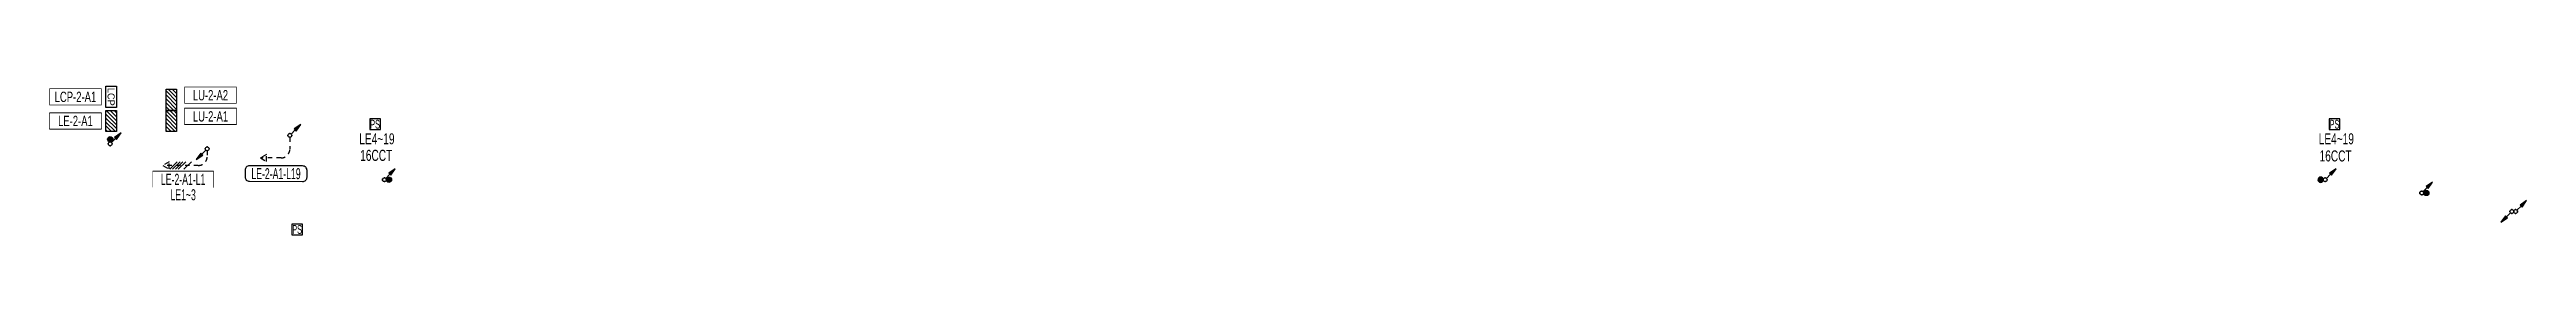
# Model space of a CAD drawing. Header units: millimetres. Extents: x 86947 to 500447, y -530175 to 1059536.
# Drawn here: x 90549 to 174436, y -57250 to -52205 of the extents above; entities that cross this region are included whole.
import ezdxf
from ezdxf.enums import TextEntityAlignment as Align

# ---------------------------------------------------------------- set-up
doc = ezdxf.new("R2010")
doc.units = ezdxf.units.MM
doc.header["$LTSCALE"] = 150
doc.set_wipeout_variables(frame=1)
doc.linetypes.add('D1', pattern=[3, 1, -1, 1])
for name, color, linetype in [('------01 Distribution Panel', 3, 'Continuous'), ('------01 Distribution Panel_UPS_Emgency', 232, 'Continuous'), ('------02 Etc Panel', 3, 'Continuous'), ('------04 Lighting Switch', 2, 'Continuous'), ('------04 Number of Strands (가닥수)', 1, 'Continuous'), ('-----20 General Symbol', 3, 'Continuous'), ('-----23 Concealed or Exposed Wire', 4, 'D1')]:
    doc.layers.add(name, color=color, linetype=linetype)
doc.styles.add('ELEC', font='')
doc.styles.get('ELEC').set_extended_font_data('Dotum')

msp = doc.modelspace()

# ---------------------------------------------------------------- texts
at = {"layer": '------04 Lighting Switch', "style": 'ELEC', "width": 0.7}
for s, p in [('LE4~19', (101637, -53991)), ('16CCT', (101613, -54553)), ('LE4~19', (167997, -53991)), ('16CCT', (167973, -54572))]:
    msp.add_text(s, height=375, dxfattribs=at).set_placement(p, align=Align.MIDDLE)
at = {"linetype": 'Continuous', "style": 'ELEC', "width": 0.6}
msp.add_text('LE-2-A1-L19', height=375, dxfattribs=at).set_placement((98219, -55174), align=Align.MIDDLE)

# ---------------------------------------------------------------- blocks, each defined once
blk = doc.blocks.new('*U15')
blk.add_lwpolyline([(150, 0), (-150, 0), (-150, -300), (150, -300)], close=True)
at = {"style": 'ELEC', "width": 0.6}
blk.add_text('PS', height=250, dxfattribs=at).set_placement((0, -150), align=Align.MIDDLE)
blk = doc.blocks.new('*U12')
h = blk.add_hatch(color=256)
edge = h.paths.add_edge_path()
edge.add_arc((0, -75), 75, 0, 360)
blk.add_circle((0, -75), 75)
blk = doc.blocks.new('A02')
h = blk.add_hatch()
h.set_pattern_fill('ANSI31', color=256, scale=25, style=0)
h.set_pattern_definition([(45, (-2000, -19200), (-56.1266, 56.1266), [])])
h.paths.add_polyline_path([(-300, 300), (-300, 0), (300, 0), (300, 300)])
blk.add_lwpolyline([(300, 0), (-300, 0), (-300, 300), (300, 300)], close=True)
blk = doc.blocks.new('A07')
blk.add_lwpolyline([(-300, 0), (-300, 300), (300, 300), (300, 0)], close=True)
at = {"style": 'ELEC'}
blk.add_text('LCP', height=200, dxfattribs=at).set_placement((0, 150), align=Align.MIDDLE)
blk = doc.blocks.new('O01')
blk.add_hatch(color=256).paths.add_polyline_path([(-149, -218), (-218, -149), (-368, -368)])
blk.add_line((-46, -46), (-184, -184))
blk.add_lwpolyline([(-368, -368), (-149, -218), (-218, -149), (-368, -368)])
blk.add_circle((0, 0), 65)
for p in [(-65, 0), (-65, 0), (0, 65), (0, 65), (65, 0), (65, 0), (0, -65), (0, -65)]:
    blk.add_point(p)
blk = doc.blocks.new('O07')
blk.add_lwpolyline([(0, -100), (173, 0), (0, 100)], close=True)
blk = doc.blocks.new('*U46')
at = {"color": 0}
for p, q in [((-306, -106), (-94, 106)), ((-226, -106), (-14, 106)), ((-146, -106), (66, 106)), ((-66, -106), (146, 106)), ((94, -106), (306, 106))]:
    blk.add_line(p, q, dxfattribs=at)

# ---------------------------------------------------------------- linework, layer by layer
at = {"layer": '------01 Distribution Panel', "color": 1, "elevation": 0}
for points in [[(90549, -53647), (92304, -53647), (92304, -53122), (90549, -53122)], [(95121, -53490), (96876, -53490), (96876, -52965), (95121, -52965)]]:
    msp.add_lwpolyline(points, close=True, dxfattribs=at)
at = {"layer": '------01 Distribution Panel', "color": 1}
msp.add_lwpolyline([(94047, -55630), (96101, -55630), (96101, -55105), (94047, -55105)], close=True, dxfattribs=at)
at = {"layer": '-----23 Concealed or Exposed Wire'}
for points in [[(95888, -54395), (95888, -54595, -0.414214), (95588, -54895), (94388, -54895)], [(98689, -53940), (98689, -54340, -0.414214), (98389, -54640), (97689, -54640)]]:
    msp.add_lwpolyline(points, format="xyb", dxfattribs=at)
at = {"color": 1, "linetype": 'Continuous'}
msp.add_lwpolyline([(97169, -55284, 0.414214), (97319, -55434), (99119, -55439, 0.414214), (99269, -55289), (99269, -55064, 0.414214), (99119, -54914), (97319, -54909, 0.414214), (97169, -55059)], format="xyb", close=True, dxfattribs=at)

# ---------------------------------------------------------------- block references
at = {"layer": '------01 Distribution Panel', "xscale": 1.2, "yscale": 1.2, "zscale": 1.2, "rotation": 270}
msp.add_blockref('A02', (92454, -53385), dxfattribs=at)
at = {"layer": '------01 Distribution Panel_UPS_Emgency', "xscale": 1.2, "yscale": 1.2, "zscale": 1.2, "rotation": 270}
msp.add_blockref('A02', (94494, -53385), dxfattribs=at)
at = {"layer": '------02 Etc Panel', "xscale": 1.2, "yscale": 1.2, "zscale": 1.2, "rotation": 270}
msp.add_blockref('A07', (92454, -52565), dxfattribs=at)
at = {"layer": '------04 Lighting Switch', "xscale": 1.2, "yscale": 1.2, "zscale": 1.2}
for p in [(101574, -53315), (167934, -53315), (98934, -56890)]:
    msp.add_blockref('*U15', p, dxfattribs=at)
at = {"layer": '------04 Lighting Switch', "yscale": 1.2, "zscale": 1.2}
for p, xscale, rotation in [((92604, -54095), 1.2, 180), ((101954, -55380), 1.2, 89.99999999999999), ((167554, -55380), -1.2, 270), ((170954, -55830), 1.2, 89.99999999999999)]:
    msp.add_blockref('*U12', p, dxfattribs=dict(at, xscale=xscale, rotation=rotation))
at = {"layer": '-----20 General Symbol', "rotation": 180}
for p in [(98689, -53875), (101889, -55380), (167619, -55380), (170889, -55830), (174069, -56460)]:
    msp.add_blockref('O01', p, dxfattribs=at)
at = {"layer": '-----20 General Symbol'}
for p in [(95888, -54330), (173939, -56460)]:
    msp.add_blockref('O01', p, dxfattribs=at)
at = {"layer": '-----23 Concealed or Exposed Wire', "xscale": 1.199999999953434, "yscale": 1.199999999953434, "zscale": 1.199999999953434, "rotation": 180}
for p in [(97896, -54640), (94595, -54895)]:
    msp.add_blockref('O07', p, dxfattribs=at)

msp.set_redraw_order([(e.dxf.handle, doc.entitydb.next_handle()) for e in msp.query("TEXT MTEXT ATTDEF DIMENSION ARC_DIMENSION")])  # texts and dimensions are drawn at this point

# ---------------------------------------------------------------- next in the draw order: wipeouts: each hides what was drawn before it
at = {"color": 1}
for points in [[(90549, -53647), (92304, -53647), (92304, -53122), (90549, -53122)], [(95121, -53490), (96876, -53490), (96876, -52965), (95121, -52965)], [(94047, -55630), (96101, -55630), (96101, -55105), (94047, -55105)]]:
    msp.add_wipeout(points, dxfattribs=at)

# ---------------------------------------------------------------- next in the draw order: linework, layer by layer
at = {"layer": '------01 Distribution Panel', "color": 1, "elevation": 0}
for points in [[(90549, -52827), (92304, -52827), (92304, -52302), (90549, -52302)], [(95121, -52770), (96876, -52770), (96876, -52245), (95121, -52245)]]:
    msp.add_lwpolyline(points, close=True, dxfattribs=at)

# ---------------------------------------------------------------- next in the draw order: block references
at = {"layer": '------01 Distribution Panel_UPS_Emgency', "xscale": 1.2, "yscale": 1.2, "zscale": 1.2, "rotation": 270}
msp.add_blockref('A02', (94494, -52665), dxfattribs=at)
at = {"layer": '------04 Number of Strands (가닥수)', "xscale": 1.2, "yscale": 1.2, "zscale": 1.2}
msp.add_blockref('*U46', (94988, -54895), dxfattribs=at)
at = {"layer": '-----20 General Symbol', "rotation": 180}
msp.add_blockref('O01', (92604, -54160), dxfattribs=at)

# ---------------------------------------------------------------- next in the draw order: wipeouts: each hides what was drawn before it
at = {"color": 1}
msp.add_wipeout([(94047, -56155), (96101, -56155), (96101, -55630), (94047, -55630)], dxfattribs=at)

# ---------------------------------------------------------------- next in the draw order: texts
at = {"style": 'ELEC', "width": 0.6}
for s, p in [('LE-2-A1-L1', (95074, -55367)), ('LE1~3', (95074, -55892))]:
    msp.add_text(s, height=375, dxfattribs=at).set_placement(p, align=Align.MIDDLE_CENTER)

# ---------------------------------------------------------------- next in the draw order: wipeouts: each hides what was drawn before it
at = {"color": 1}
for points in [[(90549, -52827), (92304, -52827), (92304, -52302), (90549, -52302)], [(95121, -52770), (96876, -52770), (96876, -52245), (95121, -52245)]]:
    msp.add_wipeout(points, dxfattribs=at)

# ---------------------------------------------------------------- next in the draw order: texts
at = {"layer": '------01 Distribution Panel', "style": 'ELEC', "width": 0.7}
for s, p in [('LCP-2-A1', (91426, -52565)), ('LE-2-A1', (91426, -53385))]:
    msp.add_text(s, height=350, dxfattribs=at).set_placement(p, align=Align.MIDDLE_CENTER)
at = {"layer": '------01 Distribution Panel_UPS_Emgency', "style": 'ELEC', "width": 0.7}
for s, p in [('LU-2-A2', (95999, -52508)), ('LU-2-A1', (95999, -53228))]:
    msp.add_text(s, height=350, dxfattribs=at).set_placement(p, align=Align.MIDDLE_CENTER)

doc.saveas('drawing.dxf')
